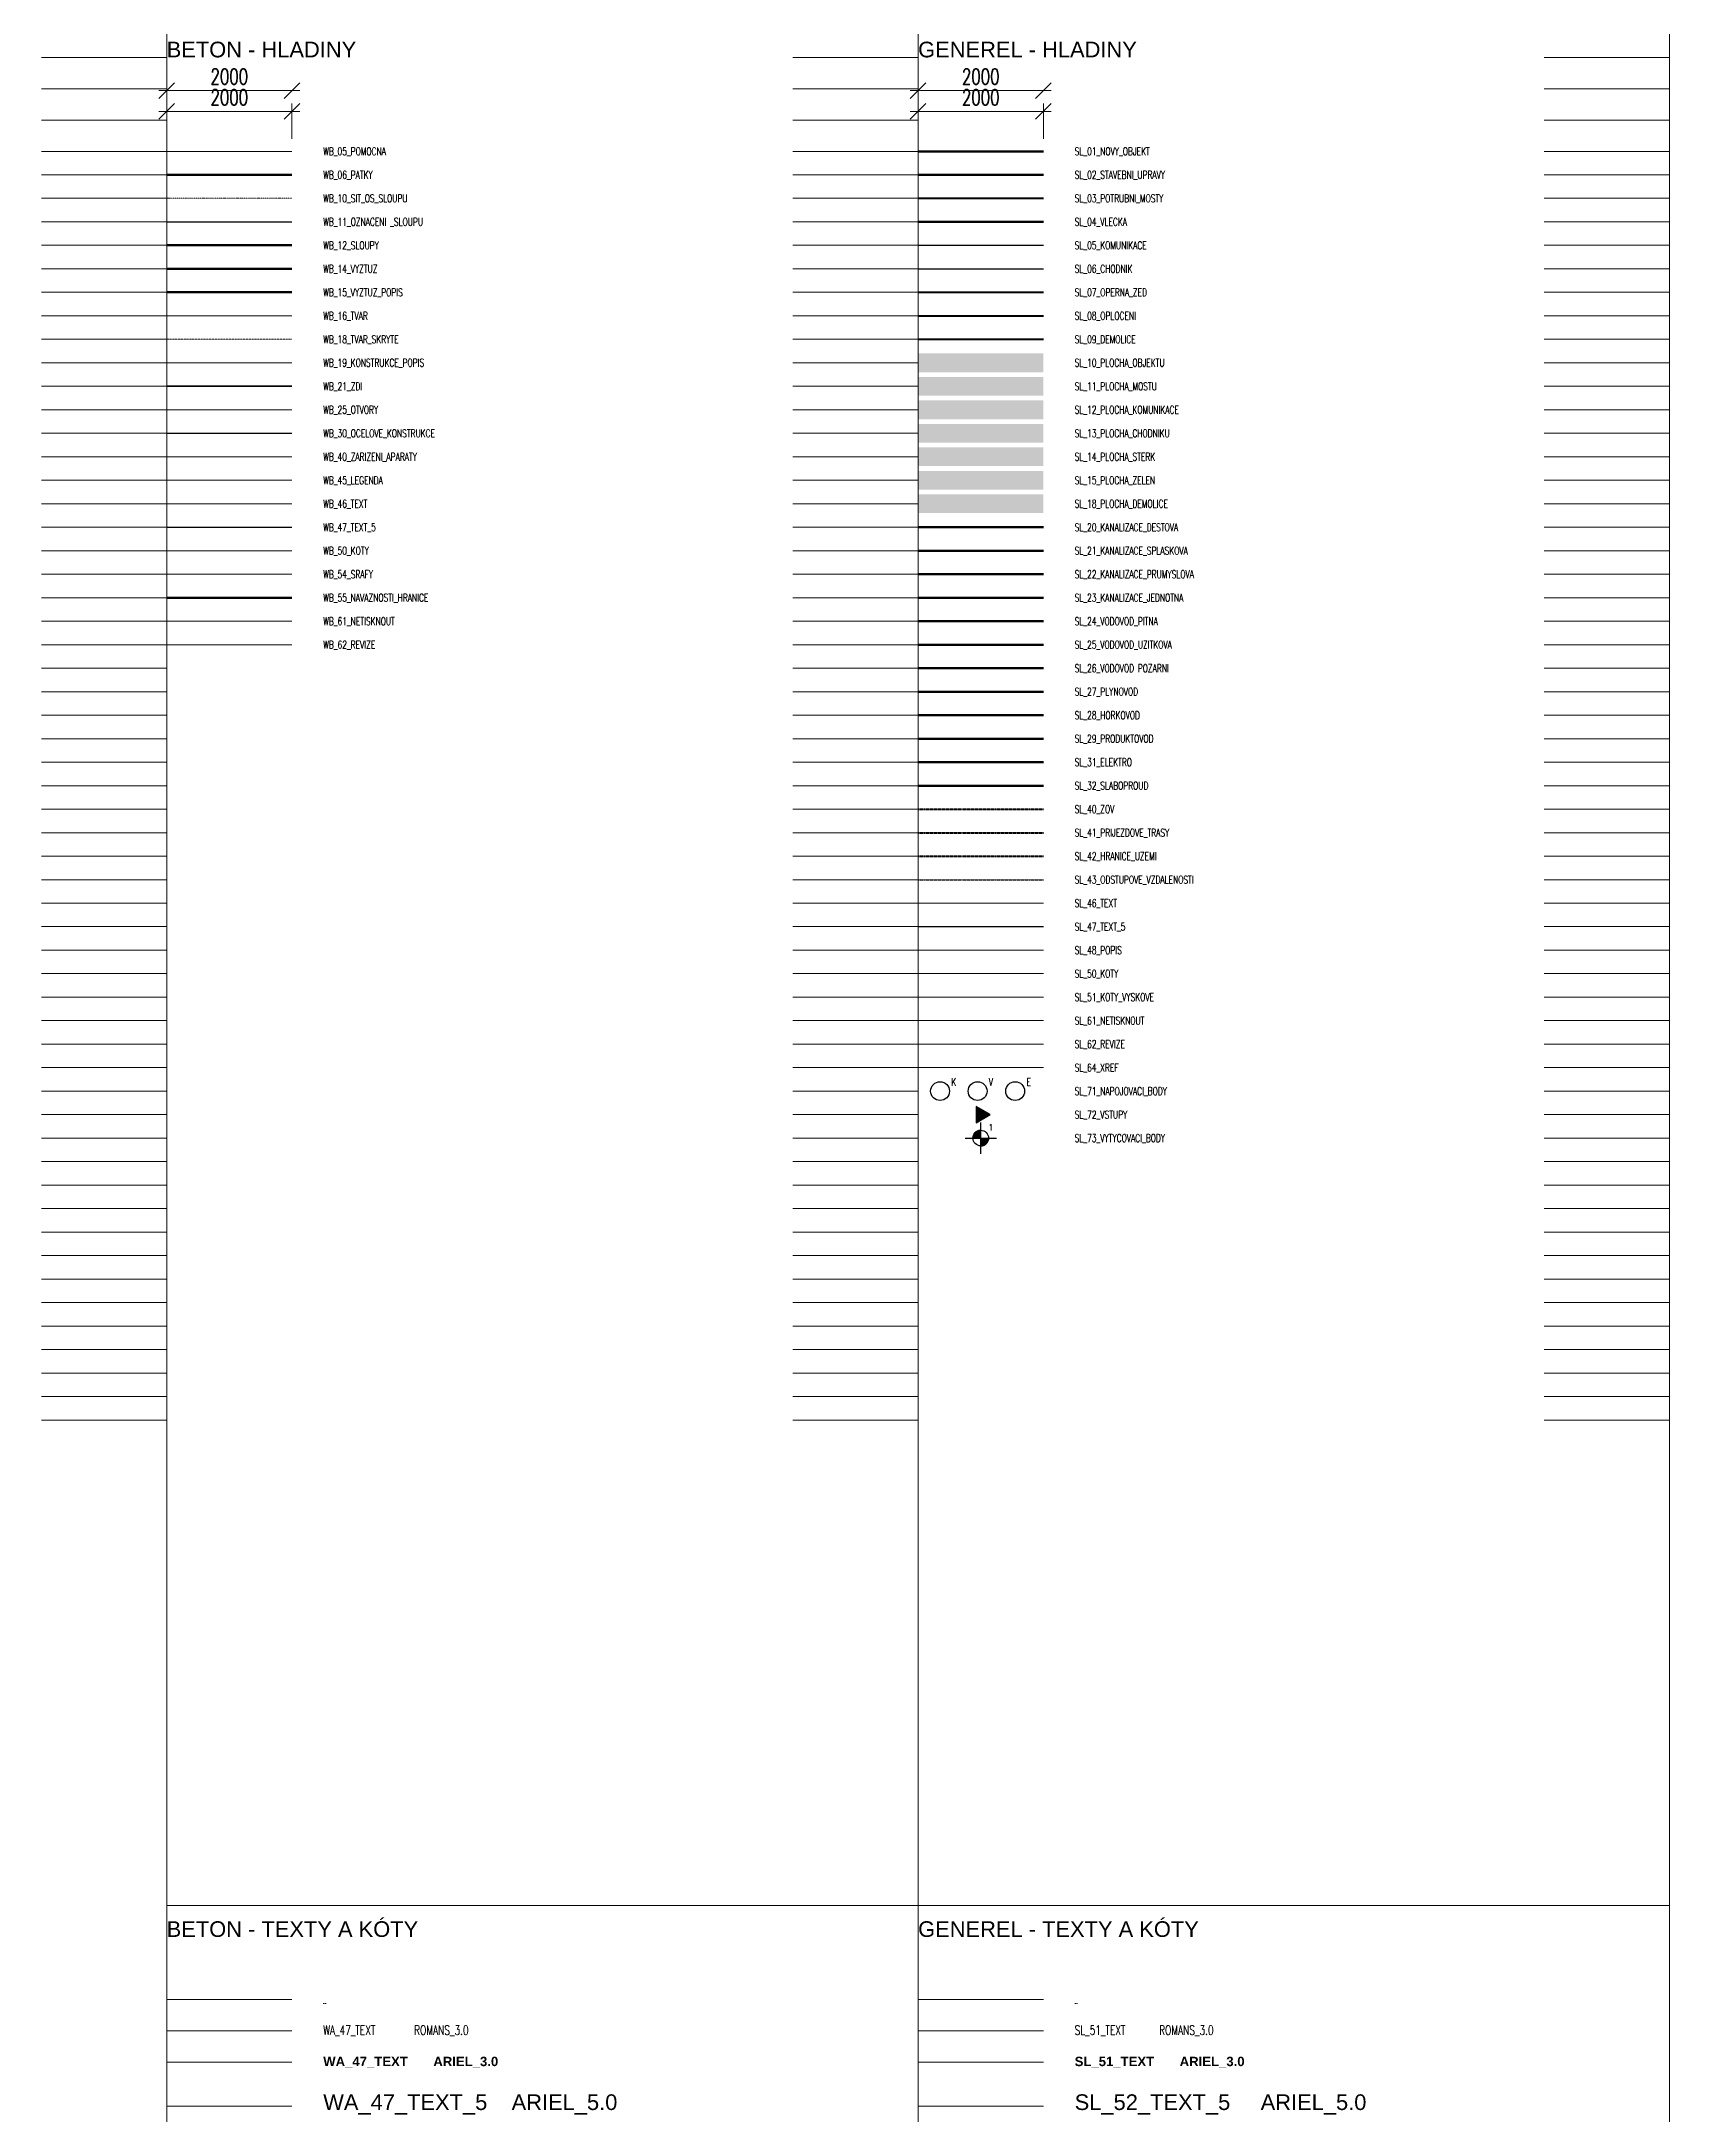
# Model space of a CAD drawing. Header units: millimetres. Extents: x -2000 to 108000, y 0 to 60000.
# Drawn here: x 22000 to 48000, y 26665 to 59754 of the extents above; entities that cross this region are included whole.
import ezdxf

# ---------------------------------------------------------------- set-up
doc = ezdxf.new("R2010")
doc.units = ezdxf.units.MM
doc.header["$LTSCALE"] = 0.5
for name, pattern in [('ČERCHOVANÁ', [25.4, 12.7, -6.35, 0, -6.35]), ('ČERCHOVANÁ2', [12.7, 6.35, -3.175, 0, -3.175]), ('ČÁRKOVANÁ2', [9.525, 6.35, -3.175])]:
    doc.linetypes.add(name, pattern=pattern)
doc.layers.add('PID_61_NETISKNOUT', color=30, linetype='Continuous', lineweight=20, plot=False)
doc.layers.add('WB_61_NETISKNOUT', color=30, linetype='Continuous', lineweight=20, plot=False)
for name, color, linetype, lineweight in [('SL_01_NOVY_OBJEKT', 1, 'Continuous', 53), ('SL_02_STAVEBNI_UPRAVY', 5, 'Continuous', 53), ('SL_03_POTRUBNI_MOSTY', 240, 'Continuous', 40), ('SL_04_VLECKA', 12, 'Continuous', 53), ('SL_05_KOMUNIKACE', 1, 'Continuous', 30), ('SL_06_CHODNIK', 1, 'Continuous', 25), ('SL_07_OPERNA_ZED', 1, 'Continuous', 40), ('SL_08_OPLOCENI', 242, 'PLOTDRTL', 40), ('SL_09_DEMOLICE', 52, 'Continuous', 40), ('SL_10_PLOCHA_OBJEKTU', 11, 'Continuous', 13), ('SL_11_PLOCHA_MOSTU', 21, 'Continuous', 13), ('SL_12_PLOCHA_KOMUNIKACE', 9, 'Continuous', 13), ('SL_13_PLOCHA_CHODNIKU', 254, 'Continuous', 13), ('SL_14_PLOCHA_STERK', 53, 'Continuous', 13), ('SL_15_PLOCHA_ZELEN', 71, 'Continuous', 13), ('SL_18_PLOCHA_DEMOLIC', 51, 'Continuous', 40), ('SL_20_KANALIZACE_DESTOVA', 32, 'KANVDVO', 50), ('SL_21_KANALIZACE_SPLASKOVA', 42, 'KANVSVO', 50), ('SL_22_KANALIZACE_PRUMYSLOVA', 34, 'KANVPOVO', 50), ('SL_23_KANALIZACE_JEDNOTNA', 32, 'KANVBRDO', 50), ('SL_24_VODOVOD_PITNA', 150, 'VODVPITO', 50), ('SL_25_VODOVOD_UZITKOVA', 3, 'VODVUZITO', 50), ('SL_26_VODOVOD_POZARNI', 3, 'VODVBRDO', 50), ('SL_27_PLYNOVOD', 40, 'PLVBRTO', 50), ('SL_28_HORKOVOD', 1, 'TEPBRDO', 50), ('SL_29_PRODUKTOVOD', 140, 'ROPOVODO', 50), ('SL_31_ELEKTRO', 6, 'SILVBRDO', 50), ('SL_32_SLABOPROUD', 200, 'SDELSPOJO', 50), ('SL_40_ZOV', 190, 'ČERCHOVANÁ', 40), ('SL_41_PRIJEZDOVE_TRASY', 92, 'ČERCHOVANÁ', 40), ('SL_42_HRANICE_UZEMI', 210, 'ČERCHOVANÁ', 40), ('SL_43_ODSTUPOVE_VZDALENOSTI', 30, 'ČERCHOVANÁ', 30), ('SL_46_TEXT', 4, 'Continuous', 20), ('SL_47_TEXT_5', 2, 'Continuous', 30), ('SL_48_POPIS', 7, 'Continuous', 20), ('SL_50_KOTY', 80, 'Continuous', 20), ('SL_51_KOTY_VYSKOVE', 81, 'Continuous', 20), ('SL_61_NETISKNOUT', 30, 'Continuous', 20), ('SL_62_REVIZE', 254, 'Continuous', 20), ('SL_64_XREF', 7, 'Continuous', 18), ('SL_71_NAPOJOVACI_BODY', 7, 'Continuous', 30), ('SL_72_VSTUPY', 1, 'Continuous', 30), ('SL_73_VYTYČOVACÍ BODY', 5, 'Continuous', 30), ('WB_05_POMOCNA', 7, 'Continuous', 20), ('WB_06_PATKY', 3, 'Continuous', 50), ('WB_10_SIT_OS_SLOUPU', 7, 'ČERCHOVANÁ2', 20), ('WB_11_OZNACENI_SLOUPU', 2, 'Continuous', 30), ('WB_12_SLOUPY', 150, 'Continuous', 50), ('WB_14_VYZTUZ', 1, 'Continuous', 50), ('WB_15_VYZTUZ_POPIS', 2, 'Continuous', 50), ('WB_16_TVAR', 8, 'Continuous', 20), ('WB_18_TVAR_SKRYTE', 9, 'ČÁRKOVANÁ2', 20), ('WB_19_KONSTRUKCE_POPIS', 2, 'Continuous', 20), ('WB_21_ZDI', 10, 'Continuous', 35), ('WB_25_OTVORY', 4, 'Continuous', 20), ('WB_30_OCELOVE_KONSTRUKCE', 3, 'Continuous', 30), ('WB_40_ZARIZENI_APARATY', 2, 'Continuous', 20), ('WB_45_LEGENDA', 2, 'Continuous', 20), ('WB_46_TEXT', 1, 'Continuous', 0), ('WB_47_TEXT_5', 4, 'Continuous', 30), ('WB_50_KOTY', 7, 'Continuous', 20), ('WB_54_SRAFY', 6, 'Continuous', 20), ('WB_55_NAVAZNOSTI_HRANICE', 7, 'Continuous', 50), ('WB_62_REVIZE', 254, 'Continuous', 20)]:
    doc.layers.add(name, color=color, linetype=linetype, lineweight=lineweight)
doc.styles.add('ARIAL_3.0', font='arialbd.ttf', dxfattribs={"height": 3})
doc.styles.add('ARIAL_5.0', font='arial.ttf', dxfattribs={"height": 5})
doc.styles.add('ROMANS_2.5', font='romans.shx', dxfattribs={"width": 0.7, "height": 2.5})
doc.styles.add('ROMANS_3.0', font='romans.shx', dxfattribs={"width": 0.7, "height": 3})
doc.linetypes.add('KANVBRDO', pattern='A,7,-6.5,[6,gplt.shx,S=1,R=0,X=0,Y=0],-6.5', length=20)
doc.linetypes.add('KANVDVO', pattern='A,7,-6.5,[8,gplt.shx,S=1,R=0,X=0,Y=0],-6.5', length=20)
doc.linetypes.add('KANVPOVO', pattern='A,7,-6.5,[10,gplt.shx,S=1,R=0,X=0,Y=0],-6.5', length=20)
doc.linetypes.add('KANVSVO', pattern='A,7,-6.5,[9,gplt.shx,S=1,R=0,X=0,Y=0],-6.5', length=20)
doc.linetypes.add('PLOTDRTL', pattern='A,5,[95,gplt.shx,S=1,R=0,X=0,Y=0],5', length=10)
doc.linetypes.add('PLVBRTO', pattern='A,7,-6.5,[13,gplt.shx,S=1,R=0,X=0,Y=0],-6.5', length=20)
doc.linetypes.add('ROPOVODO', pattern='A,7,-6.5,[26,gplt.shx,S=1,R=0,X=0,Y=0],-6.5', length=20)
doc.linetypes.add('SDELSPOJO', pattern='A,7,-6,[31,gplt.shx,S=1,R=0,X=0,Y=0],-6', length=19)
doc.linetypes.add('SILVBRDO', pattern='A,7,-6.5,[27,gplt.shx,S=1,R=0,X=0,Y=0],-6.5', length=20)
doc.linetypes.add('TEPBRDO', pattern='A,7,-6.5,[17,gplt.shx,S=1,R=0,X=0,Y=0],-6.5', length=20)
doc.linetypes.add('VODVBRDO', pattern='A,7,-6.5,[3,gplt.shx,S=1,R=0,X=0,Y=0],-6.5', length=20)
doc.linetypes.add('VODVPITO', pattern='A,7,-6.5,[2,gplt.shx,S=1,R=0,X=0,Y=0],-6.5', length=20)
doc.linetypes.add('VODVUZITO', pattern='A,7,-6.5,[1,gplt.shx,S=1,R=0,X=0,Y=0],-6.5', length=20)
doc.dimstyles.new('2.5_vnejsi_Stavba', dxfattribs={"dimscale": 100, "dimtxt": 2.5, "dimasz": 2.5, "dimexe": 1.25, "dimexo": 2, "dimgap": 1, "dimtad": 1, "dimdec": 0, "dimzin": 0, "dimdsep": 46, "dimtxsty": 'ROMANS_2.5', "dimblk": 'OBLIQUE', "dimcen": 2.5, "dimdle": 1.25, "dimclrd": 256, "dimclre": 256, "dimclrt": 4, "dimaunit": 1, "dimadec": 0, "dimazin": 0, "dimtfac": 1, "dimtdec": 0, "dimtix": 1, "dimtmove": 0, "dimatfit": 3, "dimldrblk": 'OBLIQUE', "dimfxl": 1, "dimtolj": 1, "dimtzin": 0, "dimlwd": -1, "dimlwe": -1, "dimarcsym": 0})
doc.dimstyles.new('2.5_vnitrni_Stavba', dxfattribs={"dimscale": 100, "dimtxt": 2.5, "dimasz": 2.5, "dimexe": 1.25, "dimexo": 2, "dimgap": 1, "dimtad": 1, "dimdec": 0, "dimzin": 0, "dimdsep": 46, "dimtxsty": 'ROMANS_2.5', "dimblk": 'OBLIQUE', "dimcen": 2.5, "dimdle": 1.25, "dimse1": 1, "dimse2": 1, "dimclrd": 256, "dimclre": 256, "dimclrt": 4, "dimaunit": 1, "dimadec": 0, "dimazin": 0, "dimtfac": 1, "dimtdec": 0, "dimtix": 1, "dimtmove": 0, "dimatfit": 3, "dimldrblk": 'OBLIQUE', "dimfxl": 1, "dimtolj": 1, "dimtzin": 0, "dimlwd": -1, "dimlwe": -1, "dimarcsym": 0})

msp = doc.modelspace()

# ---------------------------------------------------------------- texts
at = {"layer": 'SL_46_TEXT', "width": 0.7}
for s, height, style, p in [('SL_51_TEXT        ROMANS_2.5', 2.5, 'ROMANS_2.5', (38500, 28437.5)), ('SL_51_TEXT      ROMANS_3.0', 150, 'ROMANS_3.0', (38500, 27937.5))]:
    msp.add_text(s, height=height, dxfattribs=dict(at, style=style)).set_placement(p)
at = {"layer": 'SL_46_TEXT', "style": 'ARIAL_3.0'}
msp.add_text('SL_51_TEXT       ARIEL_3.0', height=150, dxfattribs=at).set_placement((38500, 27437.5))
at = {"layer": 'SL_47_TEXT_5', "style": 'ARIAL_5.0'}
for s, p in [('GENEREL - HLADINY', (36000, 59500)), ('GENEREL - TEXTY A KÓTY', (36000, 29500)), ('SL_52_TEXT_5     ARIEL_5.0', (38500, 26737.5))]:
    msp.add_text(s, height=250, dxfattribs=at).set_placement(p)
at = {"layer": 'SL_48_POPIS', "style": 'ROMANS_2.5', "width": 0.7}
for s, p in [('SL_01_NOVY_OBJEKT', (38500, 57937.5)), ('SL_02_STAVEBNI_UPRAVY', (38500, 57562.5)), ('SL_03_POTRUBNI_MOSTY', (38500, 57187.5)), ('SL_04_VLECKA', (38500, 56812.5)), ('SL_05_KOMUNIKACE', (38500, 56437.5)), ('SL_06_CHODNIK', (38500, 56062.5)), ('SL_07_OPERNA_ZED', (38500, 55687.5)), ('SL_08_OPLOCENI', (38500, 55312.5)), ('SL_09_DEMOLICE', (38500, 54937.5)), ('SL_10_PLOCHA_OBJEKTU', (38500, 54562.5)), ('SL_11_PLOCHA_MOSTU', (38500, 54187.5)), ('SL_12_PLOCHA_KOMUNIKACE', (38500, 53812.5)), ('SL_13_PLOCHA_CHODNIKU', (38500, 53437.5)), ('SL_14_PLOCHA_STERK', (38500, 53062.5)), ('SL_15_PLOCHA_ZELEN', (38500, 52687.5)), ('SL_18_PLOCHA_DEMOLICE', (38500, 52312.5)), ('SL_20_KANALIZACE_DESTOVA', (38500, 51937.5)), ('SL_21_KANALIZACE_SPLASKOVA', (38500, 51562.5)), ('SL_22_KANALIZACE_PRUMYSLOVA', (38500, 51187.5)), ('SL_23_KANALIZACE_JEDNOTNA', (38500, 50812.5)), ('SL_24_VODOVOD_PITNA', (38500, 50437.5)), ('SL_25_VODOVOD_UZITKOVA', (38500, 50062.5)), ('SL_26_VODOVOD POZARNI', (38500, 49687.5)), ('SL_27_PLYNOVOD', (38500, 49312.5)), ('SL_28_HORKOVOD', (38500, 48937.5)), ('SL_29_PRODUKTOVOD', (38500, 48562.5)), ('SL_31_ELEKTRO', (38500, 48187.5)), ('SL_32_SLABOPROUD', (38500, 47812.5)), ('SL_40_ZOV', (38500, 47437.5)), ('SL_41_PRIJEZDOVE_TRASY', (38500, 47062.5)), ('SL_42_HRANICE_UZEMI', (38500, 46687.5)), ('SL_43_ODSTUPOVE_VZDALENOSTI', (38500, 46312.5)), ('SL_46_TEXT', (38500, 45937.5)), ('SL_47_TEXT_5', (38500, 45562.5)), ('SL_48_POPIS', (38500, 45187.5)), ('SL_50_KOTY', (38500, 44812.5)), ('SL_51_KOTY_VYSKOVE', (38500, 44437.5)), ('SL_61_NETISKNOUT', (38500, 44062.5)), ('SL_62_REVIZE', (38500, 43687.5)), ('SL_64_XREF', (38500, 43312.5)), ('SL_71_NAPOJOVACI_BODY', (38500, 42937.5)), ('SL_72_VSTUPY', (38500, 42562.5)), ('SL_73_VYTYCOVACI_BODY', (38500, 42187.5))]:
    msp.add_text(s, height=125, dxfattribs=at).set_placement(p)
at = {"layer": 'SL_71_NAPOJOVACI_BODY', "color": 32, "insert": (36529.5, 43207.4), "char_height": 125, "attachment_point": 1, "style": 'ROMANS_2.5'}
msp.add_mtext_dynamic_manual_height_columns('K', width=223.09, gutter_width=625, heights=[0], dxfattribs=at)
at = {"layer": 'SL_71_NAPOJOVACI_BODY', "color": 150, "insert": (37129.5, 43207.4), "char_height": 125, "attachment_point": 1, "style": 'ROMANS_2.5'}
msp.add_mtext_dynamic_manual_height_columns('V', width=223.09, gutter_width=625, heights=[0], dxfattribs=at)
at = {"layer": 'SL_71_NAPOJOVACI_BODY', "color": 6, "insert": (37729.5, 43207.4), "char_height": 125, "attachment_point": 1, "style": 'ROMANS_2.5'}
msp.add_mtext_dynamic_manual_height_columns('E', width=223.09, gutter_width=625, heights=[0], dxfattribs=at)
at = {"layer": 'WB_46_TEXT', "width": 0.7}
for s, height, style, p in [('WB_05_POMOCNA', 125, 'ROMANS_2.5', (26500, 57937.5)), ('WB_06_PATKY', 125, 'ROMANS_2.5', (26500, 57562.5)), ('WB_10_SIT_OS_SLOUPU', 125, 'ROMANS_2.5', (26500, 57187.5)), ('WB_11_OZNACENI _SLOUPU', 125, 'ROMANS_2.5', (26500, 56812.5)), ('WB_12_SLOUPY', 125, 'ROMANS_2.5', (26500, 56437.5)), ('WB_14_VYZTUZ', 125, 'ROMANS_2.5', (26500, 56062.5)), ('WB_15_VYZTUZ_POPIS', 125, 'ROMANS_2.5', (26500, 55687.5)), ('WB_16_TVAR', 125, 'ROMANS_2.5', (26500, 55312.5)), ('WB_18_TVAR_SKRYTE', 125, 'ROMANS_2.5', (26500, 54937.5)), ('WB_19_KONSTRUKCE_POPIS', 125, 'ROMANS_2.5', (26500, 54562.5)), ('WB_21_ZDI', 125, 'ROMANS_2.5', (26500, 54187.5)), ('WB_25_OTVORY', 125, 'ROMANS_2.5', (26500, 53812.5)), ('WB_30_OCELOVE_KONSTRUKCE', 125, 'ROMANS_2.5', (26500, 53437.5)), ('WB_40_ZARIZENI_APARATY', 125, 'ROMANS_2.5', (26500, 53062.5)), ('WB_45_LEGENDA', 125, 'ROMANS_2.5', (26500, 52687.5)), ('WB_46_TEXT', 125, 'ROMANS_2.5', (26500, 52312.5)), ('WB_47_TEXT_5', 125, 'ROMANS_2.5', (26500, 51937.5)), ('WB_50_KOTY', 125, 'ROMANS_2.5', (26500, 51562.5)), ('WB_54_SRAFY', 125, 'ROMANS_2.5', (26500, 51187.5)), ('WB_55_NAVAZNOSTI_HRANICE', 125, 'ROMANS_2.5', (26500, 50812.5)), ('WB_61_NETISKNOUT', 125, 'ROMANS_2.5', (26500, 50437.5)), ('WB_62_REVIZE', 125, 'ROMANS_2.5', (26500, 50062.5)), ('WA_47_TEXT       ROMANS_2.5', 2.5, 'ROMANS_2.5', (26500, 28437.5)), ('WA_47_TEXT       ROMANS_3.0', 150, 'ROMANS_3.0', (26500, 27937.5))]:
    msp.add_text(s, height=height, dxfattribs=dict(at, style=style)).set_placement(p)
at = {"layer": 'WB_46_TEXT', "style": 'ARIAL_3.0'}
msp.add_text('WA_47_TEXT       ARIEL_3.0', height=150, dxfattribs=at).set_placement((26500, 27437.5))
at = {"layer": 'WB_47_TEXT_5', "style": 'ARIAL_5.0'}
for s, p in [('BETON - HLADINY', (24000, 59500)), ('BETON - TEXTY A KÓTY', (24000, 29500)), ('WA_47_TEXT_5    ARIEL_5.0', (26500, 26737.5))]:
    msp.add_text(s, height=250, dxfattribs=at).set_placement(p)

# ---------------------------------------------------------------- blocks, each defined once
blk = doc.blocks.new('*X5')
at = {"color": 0}
for p, q in [((-20712, -3859), (-20587, -3859)), ((-20712, -3860), (-20587, -3860)), ((-20712, -3861), (-20587, -3861)), ((-20712, -3862), (-20587, -3862)), ((-20712, -3864), (-20587, -3864)), ((-20712, -3865), (-20587, -3865)), ((-20712, -3866), (-20587, -3866)), ((-20712, -3868), (-20588, -3868)), ((-20712, -3869), (-20588, -3869)), ((-20712, -3870), (-20588, -3870)), ((-20712, -3871), (-20588, -3871)), ((-20712, -3872), (-20588, -3872)), ((-20712, -3874), (-20588, -3874)), ((-20712, -3875), (-20588, -3875)), ((-20712, -3876), (-20589, -3876)), ((-20712, -3878), (-20589, -3878)), ((-20712, -3879), (-20589, -3879)), ((-20712, -3880), (-20589, -3880)), ((-20712, -3881), (-20589, -3881)), ((-20712, -3882), (-20590, -3882)), ((-20712, -3884), (-20590, -3884)), ((-20712, -3885), (-20590, -3885)), ((-20712, -3886), (-20591, -3886)), ((-20712, -3888), (-20591, -3888)), ((-20712, -3889), (-20591, -3889)), ((-20712, -3890), (-20591, -3890)), ((-20712, -3891), (-20592, -3891)), ((-20712, -3892), (-20592, -3892)), ((-20712, -3894), (-20593, -3894)), ((-20712, -3895), (-20593, -3895)), ((-20712, -3896), (-20593, -3896)), ((-20712, -3898), (-20594, -3898)), ((-20712, -3899), (-20594, -3899)), ((-20712, -3900), (-20595, -3900)), ((-20712, -3901), (-20595, -3901)), ((-20712, -3902), (-20596, -3902)), ((-20712, -3904), (-20596, -3904)), ((-20712, -3905), (-20597, -3905)), ((-20712, -3906), (-20597, -3906)), ((-20712, -3908), (-20598, -3908)), ((-20712, -3909), (-20598, -3909)), ((-20712, -3910), (-20599, -3910)), ((-20712, -3911), (-20599, -3911)), ((-20712, -3912), (-20600, -3912)), ((-20712, -3914), (-20601, -3914)), ((-20712, -3915), (-20601, -3915)), ((-20712, -3916), (-20602, -3916)), ((-20712, -3918), (-20603, -3918)), ((-20712, -3919), (-20603, -3919)), ((-20712, -3920), (-20604, -3920)), ((-20712, -3921), (-20605, -3921)), ((-20712, -3922), (-20605, -3922)), ((-20712, -3924), (-20606, -3924)), ((-20712, -3925), (-20607, -3925)), ((-20712, -3926), (-20608, -3926)), ((-20712, -3928), (-20609, -3928)), ((-20712, -3929), (-20609, -3929)), ((-20712, -3930), (-20610, -3930)), ((-20712, -3931), (-20611, -3931)), ((-20712, -3932), (-20612, -3932)), ((-20712, -3934), (-20613, -3934)), ((-20712, -3935), (-20614, -3935)), ((-20712, -3936), (-20615, -3936)), ((-20712, -3938), (-20616, -3938)), ((-20712, -3939), (-20617, -3939)), ((-20712, -3940), (-20618, -3940)), ((-20712, -3941), (-20619, -3941)), ((-20712, -3942), (-20621, -3942)), ((-20712, -3944), (-20622, -3944)), ((-20712, -3945), (-20623, -3945)), ((-20712, -3946), (-20624, -3946)), ((-20712, -3948), (-20625, -3948)), ((-20712, -3949), (-20627, -3949)), ((-20712, -3950), (-20628, -3950)), ((-20712, -3951), (-20629, -3951)), ((-20712, -3952), (-20631, -3952)), ((-20712, -3954), (-20632, -3954)), ((-20712, -3955), (-20634, -3955)), ((-20712, -3956), (-20636, -3956)), ((-20712, -3958), (-20637, -3958)), ((-20712, -3959), (-20639, -3959)), ((-20712, -3960), (-20641, -3960)), ((-20712, -3961), (-20642, -3961)), ((-20712, -3962), (-20644, -3962)), ((-20712, -3964), (-20646, -3964)), ((-20712, -3965), (-20648, -3965)), ((-20712, -3966), (-20651, -3966)), ((-20712, -3968), (-20653, -3968)), ((-20712, -3969), (-20655, -3969)), ((-20712, -3970), (-20658, -3970)), ((-20712, -3971), (-20660, -3971)), ((-20712, -3972), (-20663, -3972)), ((-20712, -3974), (-20666, -3974)), ((-20712, -3975), (-20669, -3975)), ((-20712, -3976), (-20673, -3976)), ((-20712, -3978), (-20677, -3978)), ((-20712, -3979), (-20682, -3979)), ((-20712, -3980), (-20687, -3980)), ((-20712, -3981), (-20694, -3981)), ((-20712, -3982), (-20709, -3982))]:
    blk.add_line(p, q, dxfattribs=at)
blk = doc.blocks.new('Kruhkot')
at = {"layer": 'SL_73_VYTYČOVACÍ BODY'}
for p, q in [((-250, 0), (250, 0)), ((0, -250), (0, 250))]:
    blk.add_line(p, q, dxfattribs=at)
blk.add_circle((0, 0), 125, dxfattribs=at)
for start, end in [(179.3922, 180), (270, 0)]:
    blk.add_arc((0, 0), 125, start, end, dxfattribs=at)
at = {"layer": 'SL_73_VYTYČOVACÍ BODY', "rotation": 180}
blk.add_blockref('*X5', (-20712, -3858), dxfattribs=at)
at = {"layer": 'SL_73_VYTYČOVACÍ BODY'}
blk.add_blockref('*X5', (20712, 3858), dxfattribs=at)
at = {"layer": 'SL_73_VYTYČOVACÍ BODY', "style": 'ROMANS_2.5'}
blk.add_attdef('CISLO_BODU', (122, 123), '', height=100, dxfattribs=at)
blk = doc.blocks.new('_Oblique')
at = {"color": 0, "linetype": 'ByBlock', "lineweight": -2}
blk.add_line((-0.5, -0.5), (0.5, 0.5), dxfattribs=at)
blk = doc.blocks.new('*D19')
at = {"layer": 'Defpoints', "color": 0}
for p in [(38000, 58636), (36000, 58000), (38000, 58000)]:
    blk.add_point(p, dxfattribs=at)
at = {"layer": 'SL_50_KOTY'}
for p, q in [((35875, 58636), (38125, 58636)), ((36000, 58200), (36000, 58761)), ((38000, 58200), (38000, 58761))]:
    blk.add_line(p, q, dxfattribs=at)
at = {"layer": 'SL_50_KOTY', "xscale": 250, "yscale": 250, "zscale": 250, "rotation": 180}
blk.add_blockref('_Oblique', (36000, 58636), dxfattribs=at)
at = {"layer": 'SL_50_KOTY', "xscale": 250, "yscale": 250, "zscale": 250}
blk.add_blockref('_Oblique', (38000, 58636), dxfattribs=at)
at = {"layer": 'SL_50_KOTY', "color": 4, "insert": (37000, 58861), "char_height": 250, "attachment_point": 5, "style": 'ROMANS_2.5'}
blk.add_mtext('\\A1;2000', dxfattribs=at)
blk = doc.blocks.new('*D31')
at = {"layer": 'Defpoints', "color": 0}
for p in [(26000, 58636), (24000, 58000), (26000, 58000)]:
    blk.add_point(p, dxfattribs=at)
at = {"layer": 'WB_50_KOTY'}
for p, q in [((23875, 58636), (26125, 58636)), ((24000, 58200), (24000, 58761)), ((26000, 58200), (26000, 58761))]:
    blk.add_line(p, q, dxfattribs=at)
at = {"layer": 'WB_50_KOTY', "xscale": 250, "yscale": 250, "zscale": 250, "rotation": 180}
blk.add_blockref('_Oblique', (24000, 58636), dxfattribs=at)
at = {"layer": 'WB_50_KOTY', "xscale": 250, "yscale": 250, "zscale": 250}
blk.add_blockref('_Oblique', (26000, 58636), dxfattribs=at)
at = {"layer": 'WB_50_KOTY', "color": 4, "insert": (25000, 58861), "char_height": 250, "attachment_point": 5, "style": 'ROMANS_2.5'}
blk.add_mtext('\\A1;2000', dxfattribs=at)
blk = doc.blocks.new('*D48')
at = {"layer": 'Defpoints', "color": 0}
for p in [(26000, 58969), (24000, 58000), (26000, 58000)]:
    blk.add_point(p, dxfattribs=at)
at = {"layer": 'WB_50_KOTY'}
blk.add_line((23875, 58969), (26125, 58969), dxfattribs=at)
at = {"layer": 'WB_50_KOTY', "xscale": 250, "yscale": 250, "zscale": 250, "rotation": 180}
blk.add_blockref('_Oblique', (24000, 58969), dxfattribs=at)
at = {"layer": 'WB_50_KOTY', "xscale": 250, "yscale": 250, "zscale": 250}
blk.add_blockref('_Oblique', (26000, 58969), dxfattribs=at)
at = {"layer": 'WB_50_KOTY', "color": 4, "insert": (25000, 59194), "char_height": 250, "attachment_point": 5, "style": 'ROMANS_2.5'}
blk.add_mtext('\\A1;2000', dxfattribs=at)
blk = doc.blocks.new('*D53')
at = {"layer": 'Defpoints', "color": 0}
for p in [(38000, 58969), (36000, 58000), (38000, 58000)]:
    blk.add_point(p, dxfattribs=at)
at = {"layer": 'SL_50_KOTY'}
blk.add_line((35875, 58969), (38125, 58969), dxfattribs=at)
at = {"layer": 'SL_50_KOTY', "xscale": 250, "yscale": 250, "zscale": 250, "rotation": 180}
blk.add_blockref('_Oblique', (36000, 58969), dxfattribs=at)
at = {"layer": 'SL_50_KOTY', "xscale": 250, "yscale": 250, "zscale": 250}
blk.add_blockref('_Oblique', (38000, 58969), dxfattribs=at)
at = {"layer": 'SL_50_KOTY', "color": 4, "insert": (37000, 59194), "char_height": 250, "attachment_point": 5, "style": 'ROMANS_2.5'}
blk.add_mtext('\\A1;2000', dxfattribs=at)

# ---------------------------------------------------------------- dimensions: what is measured, and where the dimension line sits
at = {"layer": 'SL_50_KOTY'}
for base, dimstyle, picture, middle in [((38000, 58968.6), '2.5_vnitrni_Stavba', '*D53', (37000, 59193.6)), ((38000, 58635.6), '2.5_vnejsi_Stavba', '*D19', (37000, 58860.6))]:
    dim = msp.add_linear_dim(base=base, p1=(36000, 58000), p2=(38000, 58000), dimstyle=dimstyle, dxfattribs=at)
    dim.commit()
    dim.dimension.update_dxf_attribs({"geometry": picture, "text_midpoint": middle})
at = {"layer": 'WB_50_KOTY'}
for base, dimstyle, picture, middle in [((26000, 58968.6), '2.5_vnitrni_Stavba', '*D48', (25000, 59193.6)), ((26000, 58635.6), '2.5_vnejsi_Stavba', '*D31', (25000, 58860.6))]:
    dim = msp.add_linear_dim(base=base, p1=(24000, 58000), p2=(26000, 58000), dimstyle=dimstyle, dxfattribs=at)
    dim.commit()
    dim.dimension.update_dxf_attribs({"geometry": picture, "text_midpoint": middle})

# ---------------------------------------------------------------- hatches: boundary and pattern name
at = {"layer": 'SL_10_PLOCHA_OBJEKTU'}
h = msp.add_hatch(color=256, dxfattribs=at)
h.dxf.hatch_style = 1
h.paths.add_polyline_path([(36000, 54475), (38000, 54475), (38000, 54775), (36000, 54775)])
at = {"layer": 'SL_11_PLOCHA_MOSTU'}
h = msp.add_hatch(color=256, dxfattribs=at)
h.dxf.hatch_style = 1
h.paths.add_polyline_path([(36000, 54100), (38000, 54100), (38000, 54400), (36000, 54400)])
at = {"layer": 'SL_12_PLOCHA_KOMUNIKACE'}
h = msp.add_hatch(color=256, dxfattribs=at)
h.dxf.hatch_style = 1
h.paths.add_polyline_path([(36000, 53725), (38000, 53725), (38000, 54025), (36000, 54025)])
at = {"layer": 'SL_13_PLOCHA_CHODNIKU'}
h = msp.add_hatch(color=256, dxfattribs=at)
h.dxf.hatch_style = 1
h.paths.add_polyline_path([(36000, 53350), (38000, 53350), (38000, 53650), (36000, 53650)])
h = msp.add_hatch(color=256, dxfattribs=at)
h.dxf.hatch_style = 1
h.paths.add_polyline_path([(36000, 53350), (38000, 53350), (38000, 53650), (36000, 53650)])
h = msp.add_hatch(color=256, dxfattribs=at)
h.dxf.hatch_style = 1
h.paths.add_polyline_path([(36000, 52975), (38000, 52975), (38000, 53275), (36000, 53275)])
at = {"layer": 'SL_14_PLOCHA_STERK'}
h = msp.add_hatch(color=256, dxfattribs=at)
h.dxf.hatch_style = 1
h.paths.add_polyline_path([(36000, 52975), (38000, 52975), (38000, 53275), (36000, 53275)])
at = {"layer": 'SL_15_PLOCHA_ZELEN'}
h = msp.add_hatch(color=256, dxfattribs=at)
h.dxf.hatch_style = 1
h.paths.add_polyline_path([(36000, 52600), (38000, 52600), (38000, 52900), (36000, 52900)])
at = {"layer": 'SL_18_PLOCHA_DEMOLIC'}
h = msp.add_hatch(color=256, dxfattribs=at)
h.dxf.hatch_style = 1
h.paths.add_polyline_path([(36000, 52525), (36000, 52225), (38000, 52225), (38000, 52525)])
at = {"layer": 'SL_72_VSTUPY'}
h = msp.add_hatch(color=256, dxfattribs=at)
h.dxf.hatch_style = 1
h.paths.add_polyline_path([(36925, 42495.1), (37150, 42625), (36925, 42754.9)])

# ---------------------------------------------------------------- linework, layer by layer
at = {"layer": 'PID_61_NETISKNOUT'}
for p, q in [((48000, 59500), (46000, 59500)), ((48000, 59000), (46000, 59000)), ((48000, 58500), (46000, 58500)), ((48000, 58000), (46000, 58000)), ((48000, 58000), (46000, 58000)), ((48000, 57625), (46000, 57625)), ((48000, 57250), (46000, 57250)), ((48000, 56875), (46000, 56875)), ((48000, 56500), (46000, 56500)), ((48000, 56125), (46000, 56125)), ((48000, 55750), (46000, 55750)), ((48000, 55375), (46000, 55375)), ((48000, 55000), (46000, 55000)), ((48000, 54625), (46000, 54625)), ((48000, 54250), (46000, 54250)), ((48000, 53875), (46000, 53875)), ((48000, 53500), (46000, 53500)), ((48000, 53125), (46000, 53125)), ((48000, 52750), (46000, 52750)), ((48000, 52375), (46000, 52375)), ((48000, 52000), (46000, 52000)), ((48000, 51625), (46000, 51625)), ((48000, 51250), (46000, 51250)), ((48000, 50875), (46000, 50875)), ((48000, 50500), (46000, 50500)), ((48000, 50125), (46000, 50125)), ((48000, 49750), (46000, 49750)), ((48000, 49375), (46000, 49375)), ((48000, 49000), (46000, 49000)), ((48000, 48625), (46000, 48625)), ((48000, 48250), (46000, 48250)), ((48000, 47875), (46000, 47875)), ((48000, 47500), (46000, 47500)), ((48000, 47125), (46000, 47125)), ((48000, 46750), (46000, 46750)), ((48000, 46375), (46000, 46375)), ((48000, 46000), (46000, 46000)), ((48000, 45625), (46000, 45625)), ((48000, 45250), (46000, 45250)), ((48000, 44875), (46000, 44875)), ((48000, 44500), (46000, 44500)), ((48000, 44125), (46000, 44125)), ((48000, 43750), (46000, 43750)), ((48000, 43375), (46000, 43375)), ((48000, 43000), (46000, 43000)), ((48000, 42625), (46000, 42625)), ((48000, 42250), (46000, 42250)), ((48000, 41875), (46000, 41875)), ((48000, 41500), (46000, 41500)), ((48000, 41125), (46000, 41125)), ((48000, 40750), (46000, 40750)), ((48000, 40375), (46000, 40375)), ((48000, 40000), (46000, 40000)), ((48000, 39625), (46000, 39625)), ((48000, 39250), (46000, 39250)), ((48000, 38875), (46000, 38875)), ((48000, 38500), (46000, 38500)), ((48000, 38125), (46000, 38125)), ((48000, 37750), (46000, 37750))]:
    msp.add_line(p, q, dxfattribs=at)
at = {"layer": 'SL_01_NOVY_OBJEKT'}
msp.add_line((36000, 58000), (38000, 58000), dxfattribs=at)
at = {"layer": 'SL_02_STAVEBNI_UPRAVY'}
msp.add_line((36000, 57625), (38000, 57625), dxfattribs=at)
at = {"layer": 'SL_03_POTRUBNI_MOSTY'}
msp.add_line((36000, 57250), (38000, 57250), dxfattribs=at)
at = {"layer": 'SL_04_VLECKA'}
msp.add_line((36000, 56875), (38000, 56875), dxfattribs=at)
at = {"layer": 'SL_05_KOMUNIKACE'}
msp.add_line((36000, 56500), (38000, 56500), dxfattribs=at)
at = {"layer": 'SL_06_CHODNIK'}
msp.add_line((36000, 56125), (38000, 56125), dxfattribs=at)
at = {"layer": 'SL_07_OPERNA_ZED'}
msp.add_line((36000, 55750), (38000, 55750), dxfattribs=at)
at = {"layer": 'SL_08_OPLOCENI'}
msp.add_line((36000, 55375), (38000, 55375), dxfattribs=at)
at = {"layer": 'SL_09_DEMOLICE'}
msp.add_line((36000, 55000), (38000, 55000), dxfattribs=at)
at = {"layer": 'SL_20_KANALIZACE_DESTOVA'}
msp.add_line((36000, 52000), (38000, 52000), dxfattribs=at)
at = {"layer": 'SL_21_KANALIZACE_SPLASKOVA'}
msp.add_line((36000, 51625), (38000, 51625), dxfattribs=at)
at = {"layer": 'SL_22_KANALIZACE_PRUMYSLOVA'}
msp.add_line((36000, 51250), (38000, 51250), dxfattribs=at)
at = {"layer": 'SL_23_KANALIZACE_JEDNOTNA'}
msp.add_line((36000, 50875), (38000, 50875), dxfattribs=at)
at = {"layer": 'SL_24_VODOVOD_PITNA'}
msp.add_line((36000, 50500), (38000, 50500), dxfattribs=at)
at = {"layer": 'SL_25_VODOVOD_UZITKOVA'}
msp.add_line((36000, 50125), (38000, 50125), dxfattribs=at)
at = {"layer": 'SL_26_VODOVOD_POZARNI'}
msp.add_line((36000, 49750), (38000, 49750), dxfattribs=at)
at = {"layer": 'SL_27_PLYNOVOD'}
msp.add_line((36000, 49375), (38000, 49375), dxfattribs=at)
at = {"layer": 'SL_28_HORKOVOD'}
msp.add_line((36000, 49000), (38000, 49000), dxfattribs=at)
at = {"layer": 'SL_29_PRODUKTOVOD'}
msp.add_line((36000, 48625), (38000, 48625), dxfattribs=at)
at = {"layer": 'SL_31_ELEKTRO'}
msp.add_line((36000, 48250), (38000, 48250), dxfattribs=at)
at = {"layer": 'SL_32_SLABOPROUD'}
msp.add_line((36000, 47875), (38000, 47875), dxfattribs=at)
at = {"layer": 'SL_40_ZOV'}
msp.add_line((36000, 47500), (38000, 47500), dxfattribs=at)
at = {"layer": 'SL_41_PRIJEZDOVE_TRASY'}
msp.add_line((36000, 47125), (38000, 47125), dxfattribs=at)
at = {"layer": 'SL_42_HRANICE_UZEMI'}
msp.add_line((36000, 46750), (38000, 46750), dxfattribs=at)
at = {"layer": 'SL_43_ODSTUPOVE_VZDALENOSTI'}
msp.add_line((36000, 46375), (38000, 46375), dxfattribs=at)
at = {"layer": 'SL_46_TEXT'}
msp.add_line((36000, 46000), (38000, 46000), dxfattribs=at)
at = {"layer": 'SL_47_TEXT_5'}
msp.add_line((36000, 45625), (38000, 45625), dxfattribs=at)
at = {"layer": 'SL_48_POPIS'}
msp.add_line((36000, 45250), (38000, 45250), dxfattribs=at)
at = {"layer": 'SL_50_KOTY'}
msp.add_line((36000, 44875), (38000, 44875), dxfattribs=at)
at = {"layer": 'SL_51_KOTY_VYSKOVE'}
msp.add_line((36000, 44500), (38000, 44500), dxfattribs=at)
at = {"layer": 'SL_61_NETISKNOUT'}
for p, q in [((36000, 59500), (34000, 59500)), ((36000, 59000), (34000, 59000)), ((36000, 58500), (34000, 58500)), ((36000, 58000), (34000, 58000)), ((36000, 58000), (34000, 58000)), ((36000, 57625), (34000, 57625)), ((36000, 57250), (34000, 57250)), ((36000, 56875), (34000, 56875)), ((36000, 56500), (34000, 56500)), ((36000, 56125), (34000, 56125)), ((36000, 55750), (34000, 55750)), ((36000, 55375), (34000, 55375)), ((36000, 55000), (34000, 55000)), ((36000, 54625), (34000, 54625)), ((36000, 54250), (34000, 54250)), ((36000, 53875), (34000, 53875)), ((36000, 53500), (34000, 53500)), ((36000, 53125), (34000, 53125)), ((36000, 52750), (34000, 52750)), ((36000, 52375), (34000, 52375)), ((36000, 52000), (34000, 52000)), ((36000, 51625), (34000, 51625)), ((36000, 51250), (34000, 51250)), ((36000, 50875), (34000, 50875)), ((36000, 50500), (34000, 50500)), ((36000, 50125), (34000, 50125)), ((36000, 49750), (34000, 49750)), ((36000, 49375), (34000, 49375)), ((36000, 49000), (34000, 49000)), ((36000, 48625), (34000, 48625)), ((36000, 48250), (34000, 48250)), ((36000, 47875), (34000, 47875)), ((36000, 47500), (34000, 47500)), ((36000, 47125), (34000, 47125)), ((36000, 46750), (34000, 46750)), ((36000, 46375), (34000, 46375)), ((36000, 46000), (34000, 46000)), ((36000, 45625), (34000, 45625)), ((36000, 45250), (34000, 45250)), ((36000, 44875), (34000, 44875)), ((36000, 44500), (34000, 44500)), ((36000, 44125), (34000, 44125)), ((36000, 44125), (38000, 44125)), ((36000, 43750), (34000, 43750)), ((36000, 43375), (34000, 43375)), ((36000, 43000), (34000, 43000)), ((36000, 42625), (34000, 42625)), ((36000, 42250), (34000, 42250)), ((36000, 41875), (34000, 41875)), ((36000, 41500), (34000, 41500)), ((36000, 41125), (34000, 41125)), ((36000, 40750), (34000, 40750)), ((36000, 40375), (34000, 40375)), ((36000, 40000), (34000, 40000)), ((36000, 39625), (34000, 39625)), ((36000, 39250), (34000, 39250)), ((36000, 38875), (34000, 38875)), ((36000, 38500), (34000, 38500)), ((36000, 38125), (34000, 38125)), ((36000, 37750), (34000, 37750)), ((48000, 30000), (36000, 30000)), ((36000, 28500), (38000, 28500)), ((36000, 28000), (38000, 28000)), ((36000, 27500), (38000, 27500)), ((36000, 26800), (38000, 26800)), ((36000, 26800), (38000, 26800))]:
    msp.add_line(p, q, dxfattribs=at)
msp.add_lwpolyline([(36000, 0), (48000, 0), (48000, 60000), (36000, 60000)], close=True, dxfattribs=at)
at = {"layer": 'SL_62_REVIZE'}
msp.add_line((36000, 43750), (38000, 43750), dxfattribs=at)
at = {"layer": 'SL_64_XREF'}
msp.add_line((36000, 43375), (38000, 43375), dxfattribs=at)
at = {"layer": 'SL_71_NAPOJOVACI_BODY', "color": 32}
msp.add_circle((36350, 43000), 150, dxfattribs=at)
at = {"layer": 'SL_71_NAPOJOVACI_BODY', "color": 150}
msp.add_circle((36950, 43000), 150, dxfattribs=at)
at = {"layer": 'SL_71_NAPOJOVACI_BODY', "color": 6}
msp.add_circle((37550, 43000), 150, dxfattribs=at)
at = {"layer": 'SL_72_VSTUPY'}
msp.add_lwpolyline([(36925, 42495.1), (37150, 42625), (36925, 42754.9)], close=True, dxfattribs=at)
at = {"layer": 'WB_05_POMOCNA'}
msp.add_line((24000, 58000), (26000, 58000), dxfattribs=at)
at = {"layer": 'WB_06_PATKY'}
msp.add_line((24000, 57625), (26000, 57625), dxfattribs=at)
at = {"layer": 'WB_10_SIT_OS_SLOUPU'}
msp.add_line((24000, 57250), (26000, 57250), dxfattribs=at)
at = {"layer": 'WB_11_OZNACENI_SLOUPU'}
msp.add_line((24000, 56875), (26000, 56875), dxfattribs=at)
at = {"layer": 'WB_12_SLOUPY'}
msp.add_line((24000, 56500), (26000, 56500), dxfattribs=at)
at = {"layer": 'WB_14_VYZTUZ'}
msp.add_line((24000, 56125), (26000, 56125), dxfattribs=at)
at = {"layer": 'WB_15_VYZTUZ_POPIS'}
msp.add_line((24000, 55750), (26000, 55750), dxfattribs=at)
at = {"layer": 'WB_16_TVAR'}
msp.add_line((24000, 55375), (26000, 55375), dxfattribs=at)
at = {"layer": 'WB_18_TVAR_SKRYTE'}
msp.add_line((24000, 55000), (26000, 55000), dxfattribs=at)
at = {"layer": 'WB_19_KONSTRUKCE_POPIS'}
msp.add_line((24000, 54625), (26000, 54625), dxfattribs=at)
at = {"layer": 'WB_21_ZDI'}
msp.add_line((24000, 54250), (26000, 54250), dxfattribs=at)
at = {"layer": 'WB_25_OTVORY'}
msp.add_line((24000, 53875), (26000, 53875), dxfattribs=at)
at = {"layer": 'WB_30_OCELOVE_KONSTRUKCE'}
msp.add_line((24000, 53500), (26000, 53500), dxfattribs=at)
at = {"layer": 'WB_40_ZARIZENI_APARATY'}
msp.add_line((24000, 53125), (26000, 53125), dxfattribs=at)
at = {"layer": 'WB_45_LEGENDA'}
msp.add_line((24000, 52750), (26000, 52750), dxfattribs=at)
at = {"layer": 'WB_46_TEXT'}
msp.add_line((24000, 52375), (26000, 52375), dxfattribs=at)
at = {"layer": 'WB_47_TEXT_5'}
msp.add_line((24000, 52000), (26000, 52000), dxfattribs=at)
at = {"layer": 'WB_50_KOTY'}
msp.add_line((24000, 51625), (26000, 51625), dxfattribs=at)
at = {"layer": 'WB_54_SRAFY'}
msp.add_line((24000, 51250), (26000, 51250), dxfattribs=at)
at = {"layer": 'WB_55_NAVAZNOSTI_HRANICE'}
msp.add_line((24000, 50875), (26000, 50875), dxfattribs=at)
at = {"layer": 'WB_61_NETISKNOUT'}
for p, q in [((24000, 59500), (22000, 59500)), ((24000, 59000), (22000, 59000)), ((24000, 58500), (22000, 58500)), ((24000, 58000), (22000, 58000)), ((24000, 58000), (22000, 58000)), ((24000, 57625), (22000, 57625)), ((24000, 57250), (22000, 57250)), ((24000, 56875), (22000, 56875)), ((24000, 56500), (22000, 56500)), ((24000, 56125), (22000, 56125)), ((24000, 55750), (22000, 55750)), ((24000, 55375), (22000, 55375)), ((24000, 55000), (22000, 55000)), ((24000, 54625), (22000, 54625)), ((24000, 54250), (22000, 54250)), ((24000, 53875), (22000, 53875)), ((24000, 53500), (22000, 53500)), ((24000, 53125), (22000, 53125)), ((24000, 52750), (22000, 52750)), ((24000, 52375), (22000, 52375)), ((24000, 52000), (22000, 52000)), ((24000, 51625), (22000, 51625)), ((24000, 51250), (22000, 51250)), ((24000, 50875), (22000, 50875)), ((24000, 50500), (22000, 50500)), ((24000, 50500), (26000, 50500)), ((24000, 50125), (22000, 50125)), ((24000, 49750), (22000, 49750)), ((24000, 49375), (22000, 49375)), ((24000, 49000), (22000, 49000)), ((24000, 48625), (22000, 48625)), ((24000, 48250), (22000, 48250)), ((24000, 47875), (22000, 47875)), ((24000, 47500), (22000, 47500)), ((24000, 47125), (22000, 47125)), ((24000, 46750), (22000, 46750)), ((24000, 46375), (22000, 46375)), ((24000, 46000), (22000, 46000)), ((24000, 45625), (22000, 45625)), ((24000, 45250), (22000, 45250)), ((24000, 44875), (22000, 44875)), ((24000, 44500), (22000, 44500)), ((24000, 44125), (22000, 44125)), ((24000, 43750), (22000, 43750)), ((24000, 43375), (22000, 43375)), ((24000, 43000), (22000, 43000)), ((24000, 42625), (22000, 42625)), ((24000, 42250), (22000, 42250)), ((24000, 41875), (22000, 41875)), ((24000, 41500), (22000, 41500)), ((24000, 41125), (22000, 41125)), ((24000, 40750), (22000, 40750)), ((24000, 40375), (22000, 40375)), ((24000, 40000), (22000, 40000)), ((24000, 39625), (22000, 39625)), ((24000, 39250), (22000, 39250)), ((24000, 38875), (22000, 38875)), ((24000, 38500), (22000, 38500)), ((24000, 38125), (22000, 38125)), ((24000, 37750), (22000, 37750)), ((36000, 30000), (24000, 30000)), ((24000, 28500), (26000, 28500)), ((24000, 28000), (26000, 28000)), ((24000, 27500), (26000, 27500)), ((24000, 26800), (26000, 26800)), ((24000, 26800), (26000, 26800))]:
    msp.add_line(p, q, dxfattribs=at)
msp.add_lwpolyline([(24000, 0), (36000, 0), (36000, 60000), (24000, 60000)], close=True, dxfattribs=at)
at = {"layer": 'WB_62_REVIZE'}
msp.add_line((24000, 50125), (26000, 50125), dxfattribs=at)

# ---------------------------------------------------------------- block references
at = {"layer": 'SL_73_VYTYČOVACÍ BODY'}
ref = msp.add_blockref('Kruhkot', (37000, 42250), dxfattribs=at)
ref.add_attrib('PKOTA', '1', (37121.7, 42373.1), dxfattribs={"height": 100, "style": 'ROMANS_2.5'})

msp.set_redraw_order([(e.dxf.handle, doc.entitydb.next_handle()) for e in msp.query("TEXT MTEXT ATTDEF DIMENSION ARC_DIMENSION")])  # texts and dimensions are drawn at this point

doc.saveas('drawing.dxf')
